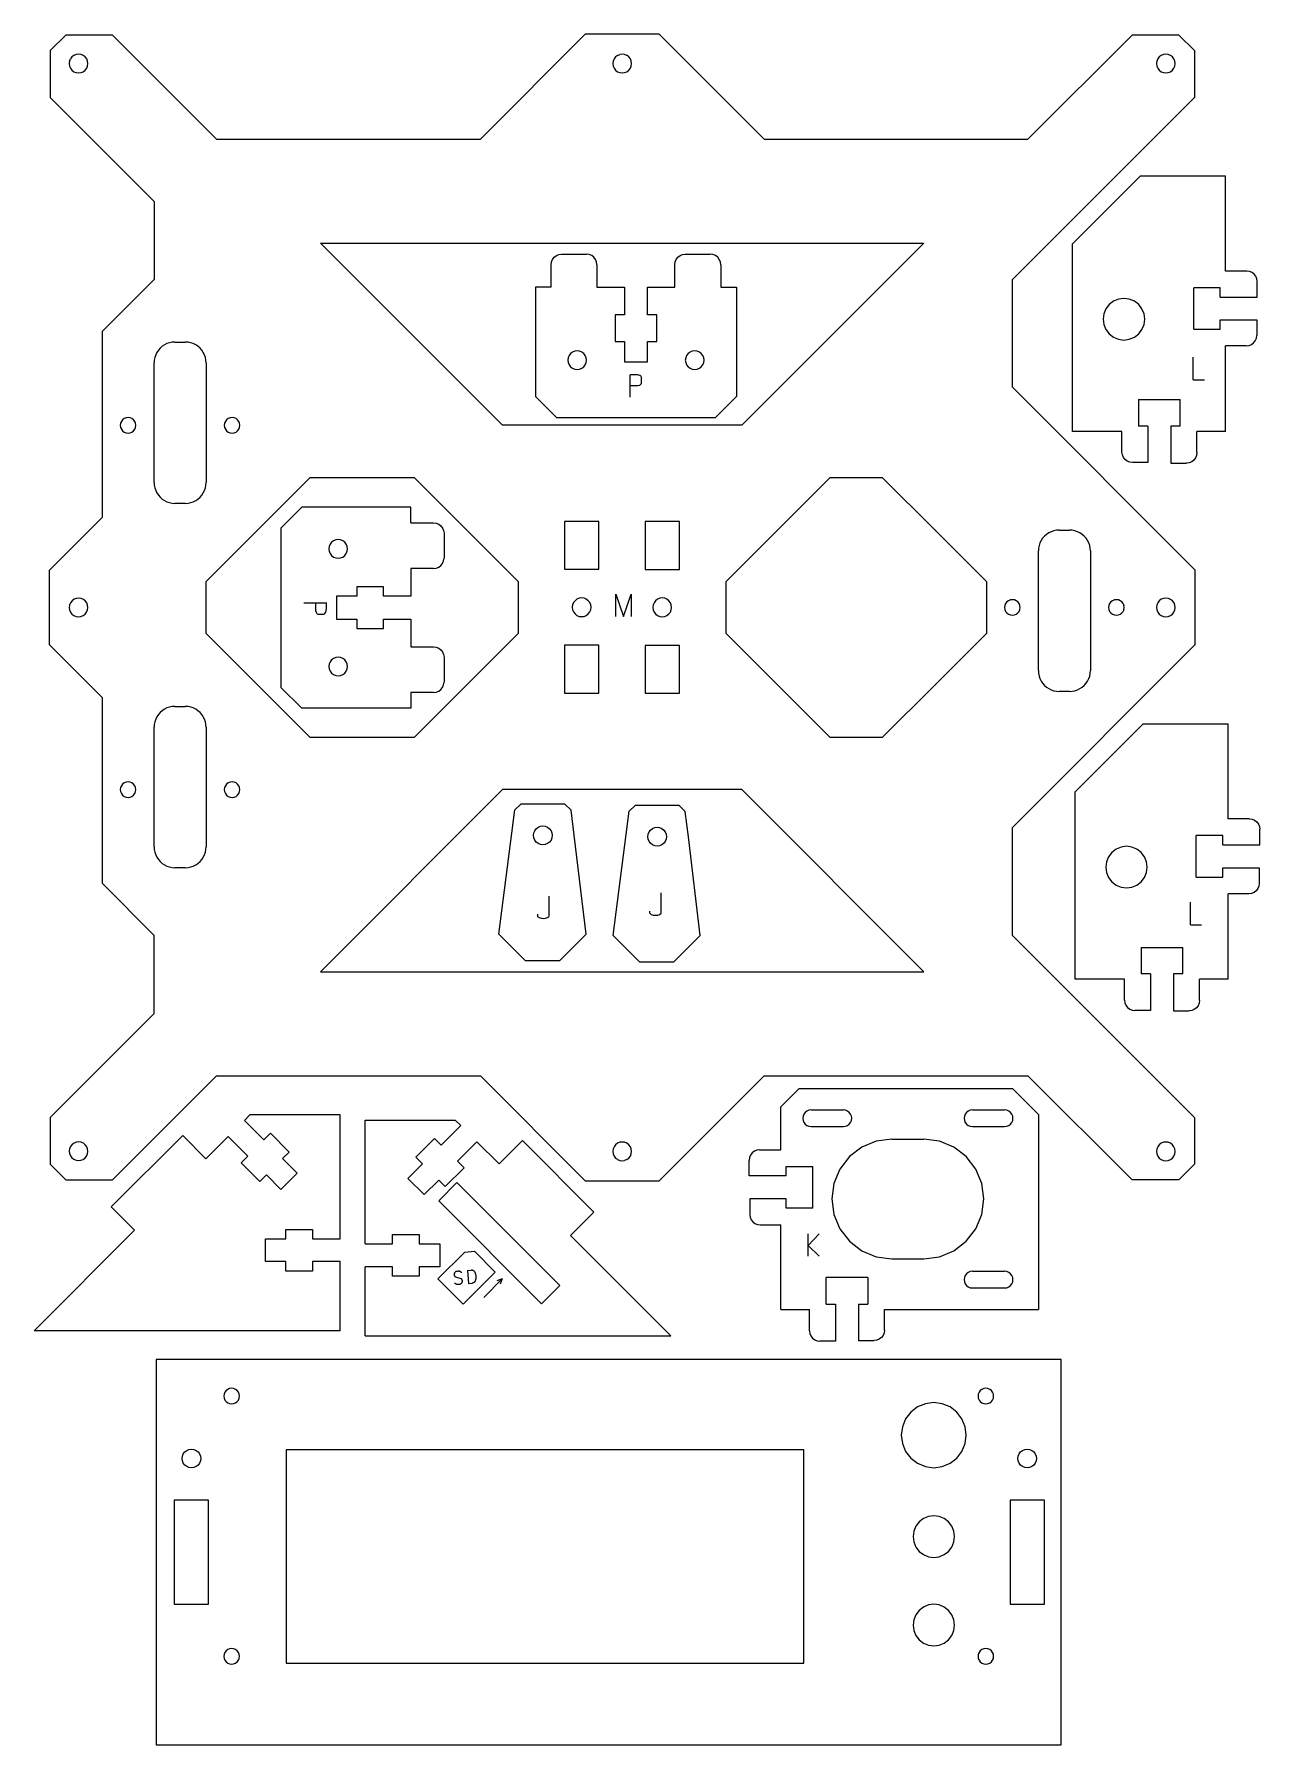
# Model space of a CAD drawing. Header units: inches. Extents: x -83 to 196, y -242 to 148.
import ezdxf

# ---------------------------------------------------------------- set-up
doc = ezdxf.new("R2010")
doc.units = ezdxf.units.IN
doc.header["$MEASUREMENT"] = 0

msp = doc.modelspace()

# ---------------------------------------------------------------- linework, layer by layer
for p, q in [((-75.8, 147.51), (-79.36, 143.96)), ((-65.14, 147.51), (-75.8, 147.51)), ((-65.14, 147.51), (-41.44, 123.81)), ((18.66, 123.81), (42.53, 147.69)), ((59.41, 147.69), (42.53, 147.69)), ((83.28, 123.81), (59.41, 147.69)), ((167.08, 147.51), (143.38, 123.81)), ((177.74, 147.51), (167.08, 147.51)), ((181.3, 143.96), (177.74, 147.51)), ((-79.36, 143.96), (-79.36, 133.29)), ((-74.91, 141.56), (-74.98, 141.01)), ((-74.98, 141.01), (-74.91, 140.45)), ((-74.91, 141.56), (-74.7, 142.07)), ((-74.91, 140.45), (-74.7, 139.94)), ((-74.36, 142.51), (-74.7, 142.07)), ((-73.92, 142.85), (-74.36, 142.51)), ((-73.4, 143.07), (-73.92, 142.85)), ((-73.35, 143.07), (-73.4, 143.07)), ((-72.85, 143.14), (-73.35, 143.07)), ((-72.3, 143.07), (-72.85, 143.14)), ((-71.79, 142.85), (-72.3, 143.07)), ((-71.34, 142.51), (-71.79, 142.85)), ((-71, 142.07), (-71.34, 142.51)), ((-70.79, 141.56), (-71, 142.07)), ((-71, 139.94), (-70.79, 140.45)), ((-70.72, 141.01), (-70.79, 141.56)), ((-70.79, 140.45), (-70.72, 141.01)), ((48.91, 141.56), (48.84, 141.01)), ((48.84, 141.01), (48.91, 140.45)), ((49.12, 142.07), (48.91, 141.56)), ((48.91, 140.45), (49.12, 139.94)), ((49.46, 142.51), (49.12, 142.07)), ((49.9, 142.85), (49.46, 142.51)), ((49.9, 142.85), (50.42, 143.07)), ((50.97, 143.14), (50.42, 143.07)), ((51.52, 143.07), (50.97, 143.14)), ((52.04, 142.85), (51.52, 143.07)), ((52.08, 142.82), (52.04, 142.85)), ((52.48, 142.51), (52.08, 142.82)), ((52.82, 142.07), (52.48, 142.51)), ((53.03, 141.56), (52.82, 142.07)), ((52.82, 139.94), (53.03, 140.45)), ((53.1, 141.01), (53.03, 141.56)), ((53.03, 140.45), (53.1, 141.01)), ((172.73, 141.56), (172.66, 141.01)), ((172.66, 141.01), (172.73, 140.45)), ((172.95, 142.07), (172.73, 141.56)), ((172.73, 140.45), (172.95, 139.94)), ((173.29, 142.51), (172.95, 142.07)), ((173.73, 142.85), (173.29, 142.51)), ((174.24, 143.07), (173.73, 142.85)), ((174.79, 143.14), (174.24, 143.07)), ((175.35, 143.07), (174.79, 143.14)), ((175.86, 142.85), (175.35, 143.07)), ((176.3, 142.51), (175.86, 142.85)), ((176.64, 142.07), (176.3, 142.51)), ((176.85, 141.56), (176.64, 142.07)), ((176.64, 139.94), (176.85, 140.45)), ((176.93, 141.01), (176.85, 141.56)), ((176.85, 140.45), (176.93, 141.01)), ((181.3, 143.96), (181.3, 133.29)), ((-74.7, 139.94), (-74.36, 139.5)), ((-74.36, 139.5), (-73.92, 139.16)), ((-73.92, 139.16), (-73.4, 138.95)), ((-73.4, 138.95), (-72.85, 138.87)), ((-72.85, 138.87), (-72.3, 138.95)), ((-72.3, 138.95), (-71.79, 139.16)), ((-71.79, 139.16), (-71.34, 139.5)), ((-71.34, 139.5), (-71, 139.94)), ((49.12, 139.94), (49.46, 139.5)), ((49.46, 139.5), (49.9, 139.16)), ((49.9, 139.16), (50.42, 138.95)), ((50.42, 138.95), (50.97, 138.87)), ((50.97, 138.87), (51.52, 138.95)), ((51.52, 138.95), (52.04, 139.16)), ((52.04, 139.16), (52.48, 139.5)), ((52.48, 139.5), (52.82, 139.94)), ((172.95, 139.94), (173.29, 139.5)), ((173.29, 139.5), (173.73, 139.16)), ((173.73, 139.16), (174.24, 138.95)), ((174.24, 138.95), (174.79, 138.87)), ((174.79, 138.87), (175.35, 138.95)), ((175.35, 138.95), (175.86, 139.16)), ((175.86, 139.16), (176.3, 139.5)), ((176.3, 139.5), (176.64, 139.94)), ((-79.36, 133.29), (-55.66, 109.6)), ((181.3, 133.29), (139.83, 91.83)), ((-41.44, 123.81), (18.66, 123.81)), ((83.28, 123.81), (143.38, 123.81)), ((168.95, 115.34), (153.54, 99.94)), ((188.38, 115.34), (168.95, 115.34)), ((188.38, 93.78), (188.38, 115.34)), ((-55.66, 109.6), (-55.66, 91.83)), ((-17.75, 100.12), (119.69, 100.12)), ((-17.75, 100.12), (23.72, 58.65)), ((35.96, 97.28), (36.53, 97.51)), ((36.53, 97.51), (37.15, 97.59)), ((37.15, 97.59), (42.83, 97.59)), ((43.45, 97.51), (42.83, 97.59)), ((44.02, 97.28), (43.45, 97.51)), ((64.16, 97.28), (64.73, 97.51)), ((64.73, 97.51), (65.34, 97.59)), ((65.34, 97.59), (71.03, 97.59)), ((71.64, 97.51), (71.03, 97.59)), ((72.22, 97.28), (71.64, 97.51)), ((119.69, 100.12), (78.22, 58.65)), ((153.54, 57.28), (153.54, 99.94)), ((34.78, 95.22), (34.86, 95.84)), ((34.78, 90.07), (34.78, 95.22)), ((34.86, 95.84), (35.09, 96.41)), ((35.09, 96.41), (35.47, 96.9)), ((35.47, 96.9), (35.96, 97.28)), ((44.51, 96.9), (44.02, 97.28)), ((44.89, 96.41), (44.51, 96.9)), ((45.12, 95.84), (44.89, 96.41)), ((45.2, 95.22), (45.12, 95.84)), ((45.2, 95.22), (45.2, 90.07)), ((62.97, 95.22), (63.06, 95.84)), ((62.97, 90.07), (62.97, 95.22)), ((63.06, 95.84), (63.29, 96.41)), ((63.29, 96.41), (63.67, 96.9)), ((63.67, 96.9), (64.16, 97.28)), ((72.71, 96.9), (72.22, 97.28)), ((73.08, 96.41), (72.71, 96.9)), ((73.32, 95.84), (73.08, 96.41)), ((73.4, 95.22), (73.32, 95.84)), ((73.4, 95.22), (73.4, 90.07)), ((193.23, 93.78), (188.38, 93.78)), ((193.85, 93.7), (193.23, 93.78)), ((194.42, 93.46), (193.85, 93.7)), ((-55.66, 91.83), (-67.51, 79.98)), ((34.78, 90.07), (31.22, 90.07)), ((31.22, 90.07), (31.22, 65.19)), ((45.2, 90.07), (51.48, 90.07)), ((51.48, 90.07), (51.48, 83.79)), ((56.7, 90.07), (62.97, 90.07)), ((56.7, 83.79), (56.7, 90.07)), ((73.4, 90.07), (76.96, 90.07)), ((76.96, 90.07), (76.96, 65.19)), ((139.83, 67.3), (139.83, 91.83)), ((187.19, 89.98), (181.15, 89.98)), ((181.15, 80.51), (181.15, 89.98)), ((187.19, 87.85), (187.19, 89.98)), ((194.91, 93.08), (194.42, 93.46)), ((195.29, 92.59), (194.91, 93.08)), ((195.52, 92.02), (195.29, 92.59)), ((195.6, 91.41), (195.52, 92.02)), ((195.6, 87.85), (195.6, 91.41)), ((161.89, 86.16), (161.14, 85.17)), ((162.88, 86.91), (161.89, 86.16)), ((164.02, 87.38), (162.88, 86.91)), ((165.25, 87.54), (164.02, 87.38)), ((166.47, 87.38), (165.25, 87.54)), ((167.62, 86.91), (166.47, 87.38)), ((168.6, 86.16), (167.62, 86.91)), ((169.35, 85.17), (168.6, 86.16)), ((187.19, 87.85), (195.6, 87.85)), ((49.35, 83.79), (49.35, 77.75)), ((51.48, 83.79), (49.35, 83.79)), ((58.83, 83.79), (56.7, 83.79)), ((58.83, 77.75), (58.83, 83.79)), ((160.67, 84.03), (160.51, 82.8)), ((160.51, 82.8), (160.67, 81.58)), ((161.14, 85.17), (160.67, 84.03)), ((169.82, 84.03), (169.35, 85.17)), ((169.98, 82.8), (169.82, 84.03)), ((169.82, 81.58), (169.98, 82.8)), ((187.19, 80.51), (187.19, 82.64)), ((187.19, 82.64), (195.48, 82.64)), ((195.48, 82.64), (195.48, 79.08)), ((-67.51, 79.98), (-67.51, 37.65)), ((160.67, 81.58), (161.14, 80.44)), ((161.14, 80.44), (161.89, 79.45)), ((161.89, 79.45), (162.88, 78.7)), ((162.88, 78.7), (164.02, 78.23)), ((164.02, 78.23), (165.25, 78.07)), ((165.25, 78.07), (166.47, 78.23)), ((166.47, 78.23), (167.62, 78.7)), ((167.62, 78.7), (168.6, 79.45)), ((168.6, 79.45), (169.35, 80.44)), ((169.35, 80.44), (169.82, 81.58)), ((181.15, 80.51), (187.19, 80.51)), ((194.79, 77.41), (195.17, 77.9)), ((195.17, 77.9), (195.4, 78.47)), ((195.4, 78.47), (195.48, 79.08)), ((-55.5, 74.1), (-55.62, 73.5)), ((-55.3, 74.69), (-55.5, 74.1)), ((-55.02, 75.25), (-55.3, 74.69)), ((-54.68, 75.76), (-55.02, 75.25)), ((-54.27, 76.23), (-54.68, 75.76)), ((-53.81, 76.64), (-54.27, 76.23)), ((-53.29, 76.98), (-53.81, 76.64)), ((-52.73, 77.26), (-53.29, 76.98)), ((-52.15, 77.46), (-52.73, 77.26)), ((-51.54, 77.58), (-52.15, 77.46)), ((-50.92, 77.62), (-51.54, 77.58)), ((-50.92, 77.62), (-48.55, 77.62)), ((-47.93, 77.58), (-48.55, 77.62)), ((-47.32, 77.46), (-47.93, 77.58)), ((-46.74, 77.26), (-47.32, 77.46)), ((-46.18, 76.98), (-46.74, 77.26)), ((-45.67, 76.64), (-46.18, 76.98)), ((-45.2, 76.23), (-45.67, 76.64)), ((-44.79, 75.76), (-45.2, 76.23)), ((-44.45, 75.25), (-44.79, 75.76)), ((-44.17, 74.69), (-44.45, 75.25)), ((-43.97, 74.1), (-44.17, 74.69)), ((-43.85, 73.5), (-43.97, 74.1)), ((38.64, 74.03), (38.57, 73.48)), ((38.85, 74.55), (38.64, 74.03)), ((39.19, 74.99), (38.85, 74.55)), ((39.63, 75.33), (39.19, 74.99)), ((40.15, 75.54), (39.63, 75.33)), ((40.7, 75.61), (40.15, 75.54)), ((41.25, 75.54), (40.7, 75.61)), ((41.77, 75.33), (41.25, 75.54)), ((42.21, 74.99), (41.77, 75.33)), ((42.55, 74.55), (42.21, 74.99)), ((42.76, 74.03), (42.55, 74.55)), ((42.83, 73.48), (42.76, 74.03)), ((49.35, 77.75), (51.48, 77.75)), ((51.48, 77.75), (51.48, 73.07)), ((56.7, 77.75), (58.83, 77.75)), ((56.7, 73.07), (56.7, 77.75)), ((65.42, 74.03), (65.34, 73.48)), ((65.63, 74.55), (65.42, 74.03)), ((65.97, 74.99), (65.63, 74.55)), ((66.41, 75.33), (65.97, 74.99)), ((66.92, 75.54), (66.41, 75.33)), ((67.48, 75.61), (66.92, 75.54)), ((68.03, 75.54), (67.48, 75.61)), ((68.54, 75.33), (68.03, 75.54)), ((68.98, 74.99), (68.54, 75.33)), ((69.32, 74.55), (68.98, 74.99)), ((69.54, 74.03), (69.32, 74.55)), ((69.61, 73.48), (69.54, 74.03)), ((181.04, 69.03), (181.04, 74.13)), ((188.38, 57.28), (188.38, 76.72)), ((193.12, 76.72), (188.38, 76.72)), ((193.12, 76.72), (193.73, 76.8)), ((193.73, 76.8), (194.3, 77.03)), ((194.3, 77.03), (194.79, 77.41)), ((-55.62, 73.5), (-55.66, 72.88)), ((-55.66, 45.63), (-55.66, 72.88)), ((-43.81, 72.88), (-43.85, 73.5)), ((-43.81, 72.88), (-43.81, 45.63)), ((38.57, 73.48), (38.64, 72.93)), ((38.64, 72.93), (38.85, 72.42)), ((38.85, 72.42), (39.19, 71.97)), ((39.19, 71.97), (39.63, 71.64)), ((39.63, 71.64), (40.15, 71.42)), ((40.15, 71.42), (40.7, 71.35)), ((40.7, 71.35), (41.25, 71.42)), ((41.25, 71.42), (41.77, 71.64)), ((41.77, 71.64), (42.21, 71.97)), ((42.21, 71.97), (42.55, 72.42)), ((42.55, 72.42), (42.76, 72.93)), ((42.76, 72.93), (42.83, 73.48)), ((51.48, 73.07), (56.7, 73.07)), ((54, 70.16), (52.79, 70.16)), ((52.79, 67.68), (52.79, 70.16)), ((54.51, 70.12), (54, 70.16)), ((54.94, 70), (54.51, 70.12)), ((65.34, 73.48), (65.42, 72.93)), ((65.42, 72.93), (65.63, 72.42)), ((65.63, 72.42), (65.97, 71.97)), ((65.97, 71.97), (66.41, 71.64)), ((66.41, 71.64), (66.92, 71.42)), ((66.92, 71.42), (67.48, 71.35)), ((67.48, 71.35), (68.03, 71.42)), ((68.03, 71.42), (68.54, 71.64)), ((68.54, 71.64), (68.98, 71.97)), ((68.98, 71.97), (69.32, 72.42)), ((69.32, 72.42), (69.54, 72.93)), ((69.54, 72.93), (69.61, 73.48)), ((52.79, 67.68), (54, 67.68)), ((52.79, 65.06), (52.79, 67.68)), ((54, 67.68), (54.51, 67.72)), ((54.51, 67.72), (54.94, 67.83)), ((55.23, 69.81), (54.94, 70)), ((54.94, 67.83), (55.23, 67.99)), ((55.31, 69.71), (55.23, 69.81)), ((55.23, 67.99), (55.31, 68.1)), ((55.33, 69.59), (55.31, 69.71)), ((55.31, 68.1), (55.33, 68.21)), ((55.33, 68.21), (55.33, 69.59)), ((181.5, 25.64), (139.83, 67.3)), ((181.04, 69.03), (183.57, 69.03)), ((35.96, 60.45), (31.22, 65.19)), ((72.22, 60.45), (76.96, 65.19)), ((168.59, 64.51), (168.59, 58.47)), ((168.59, 64.51), (178.07, 64.51)), ((178.07, 58.47), (178.07, 64.51)), ((-63.3, 59.11), (-63.36, 58.65)), ((-63.36, 58.65), (-63.3, 58.19)), ((-63.12, 59.54), (-63.3, 59.11)), ((-62.84, 59.91), (-63.12, 59.54)), ((-62.47, 60.19), (-62.84, 59.91)), ((-62.04, 60.37), (-62.47, 60.19)), ((-61.58, 60.43), (-62.04, 60.37)), ((-61.12, 60.37), (-61.58, 60.43)), ((-60.7, 60.19), (-61.12, 60.37)), ((-60.33, 59.91), (-60.7, 60.19)), ((-60.04, 59.54), (-60.33, 59.91)), ((-59.87, 59.11), (-60.04, 59.54)), ((-59.81, 58.65), (-59.87, 59.11)), ((-59.87, 58.19), (-59.81, 58.65)), ((-39.6, 59.11), (-39.67, 58.65)), ((-39.67, 58.65), (-39.6, 58.19)), ((-39.43, 59.54), (-39.6, 59.11)), ((-39.14, 59.91), (-39.43, 59.54)), ((-38.78, 60.19), (-39.14, 59.91)), ((-38.35, 60.37), (-38.78, 60.19)), ((-37.89, 60.43), (-38.35, 60.37)), ((-37.43, 60.37), (-37.89, 60.43)), ((-37, 60.19), (-37.43, 60.37)), ((-36.63, 59.91), (-37, 60.19)), ((-36.35, 59.54), (-36.63, 59.91)), ((-36.17, 59.11), (-36.35, 59.54)), ((-36.11, 58.65), (-36.17, 59.11)), ((-36.17, 58.19), (-36.11, 58.65)), ((78.22, 58.65), (23.72, 58.65)), ((35.96, 60.45), (72.22, 60.45)), ((170.72, 58.47), (168.59, 58.47)), ((170.72, 58.47), (170.72, 50.18)), ((175.94, 58.47), (175.94, 50.06)), ((178.07, 58.47), (175.94, 58.47)), ((-63.3, 58.19), (-63.12, 57.76)), ((-63.12, 57.76), (-62.84, 57.39)), ((-62.84, 57.39), (-62.47, 57.11)), ((-62.47, 57.11), (-62.04, 56.93)), ((-62.04, 56.93), (-61.58, 56.87)), ((-61.58, 56.87), (-61.12, 56.93)), ((-61.12, 56.93), (-60.7, 57.11)), ((-60.7, 57.11), (-60.33, 57.39)), ((-60.33, 57.39), (-60.04, 57.76)), ((-60.04, 57.76), (-59.87, 58.19)), ((-39.6, 58.19), (-39.43, 57.76)), ((-39.43, 57.76), (-39.14, 57.39)), ((-39.14, 57.39), (-38.78, 57.11)), ((-38.78, 57.11), (-38.35, 56.93)), ((-38.35, 56.93), (-37.89, 56.87)), ((-37.89, 56.87), (-37.43, 56.93)), ((-37.43, 56.93), (-37, 57.11)), ((-37, 57.11), (-36.63, 57.39)), ((-36.63, 57.39), (-36.35, 57.76)), ((-36.35, 57.76), (-36.17, 58.19)), ((164.8, 57.28), (153.54, 57.28)), ((164.8, 52.55), (164.8, 57.28)), ((188.38, 57.28), (181.86, 57.28)), ((181.86, 52.43), (181.86, 57.28)), ((164.88, 51.93), (164.8, 52.55)), ((165.12, 51.36), (164.88, 51.93)), ((165.49, 50.87), (165.12, 51.36)), ((165.98, 50.49), (165.49, 50.87)), ((181.17, 50.75), (180.67, 50.37)), ((181.54, 51.24), (181.17, 50.75)), ((181.78, 51.81), (181.54, 51.24)), ((181.86, 52.43), (181.78, 51.81)), ((-43.81, 23.11), (-20.12, 46.8)), ((-20.12, 46.8), (3.58, 46.8)), ((3.58, 46.8), (27.28, 23.11)), ((3.58, 46.8), (3.66, 46.8)), ((74.67, 23.11), (98.36, 46.8)), ((98.36, 46.8), (110.21, 46.8)), ((110.21, 46.8), (122.14, 34.87)), ((166.56, 50.26), (165.98, 50.49)), ((167.17, 50.18), (166.56, 50.26)), ((170.72, 50.18), (167.17, 50.18)), ((175.94, 50.06), (179.49, 50.06)), ((180.1, 50.14), (179.49, 50.06)), ((180.67, 50.37), (180.1, 50.14)), ((-55.66, 45.63), (-55.62, 45.01)), ((-55.62, 45.01), (-55.5, 44.4)), ((-55.5, 44.4), (-55.3, 43.81)), ((-55.3, 43.81), (-55.02, 43.26)), ((-55.02, 43.26), (-54.68, 42.74)), ((-44.79, 42.74), (-44.45, 43.26)), ((-44.45, 43.26), (-44.17, 43.81)), ((-44.17, 43.81), (-43.97, 44.4)), ((-43.97, 44.4), (-43.85, 45.01)), ((-43.85, 45.01), (-43.81, 45.63)), ((-54.68, 42.74), (-54.27, 42.28)), ((-54.27, 42.28), (-53.81, 41.87)), ((-53.81, 41.87), (-53.29, 41.52)), ((-53.29, 41.52), (-52.73, 41.25)), ((-52.73, 41.25), (-52.15, 41.05)), ((-52.15, 41.05), (-51.54, 40.93)), ((-51.54, 40.93), (-50.92, 40.89)), ((-48.55, 40.89), (-50.92, 40.89)), ((-48.55, 40.89), (-47.93, 40.93)), ((-47.93, 40.93), (-47.32, 41.05)), ((-47.32, 41.05), (-46.74, 41.25)), ((-46.74, 41.25), (-46.18, 41.52)), ((-46.18, 41.52), (-45.67, 41.87)), ((-45.67, 41.87), (-45.2, 42.28)), ((-45.2, 42.28), (-44.79, 42.74)), ((-26.77, 35.26), (-22.03, 40)), ((2.85, 40), (-22.03, 40)), ((2.85, 36.44), (2.85, 40)), ((-79.55, 25.6), (-67.51, 37.65)), ((-26.77, 35.26), (-26.77, -1)), ((2.85, 36.44), (8.01, 36.44)), ((8.01, 36.44), (8.62, 36.36)), ((8.62, 36.36), (9.19, 36.13)), ((9.19, 36.13), (9.68, 35.75)), ((9.68, 35.75), (10.06, 35.26)), ((10.06, 35.26), (10.29, 34.69)), ((37.82, 36.77), (37.82, 25.87)), ((45.64, 36.77), (37.82, 36.77)), ((45.64, 25.87), (45.64, 36.77)), ((56.18, 36.76), (56.18, 25.86)), ((64, 36.76), (56.18, 36.76)), ((64, 25.86), (64, 36.76)), ((-15.58, 31.59), (-15.79, 31.07)), ((-15.24, 32.03), (-15.58, 31.59)), ((-14.8, 32.37), (-15.24, 32.03)), ((-14.29, 32.58), (-14.8, 32.37)), ((-13.73, 32.65), (-14.29, 32.58)), ((-13.18, 32.58), (-13.73, 32.65)), ((-12.67, 32.37), (-13.18, 32.58)), ((-12.23, 32.03), (-12.67, 32.37)), ((-11.89, 31.59), (-12.23, 32.03)), ((-11.67, 31.07), (-11.89, 31.59)), ((10.29, 34.69), (10.38, 34.07)), ((10.38, 34.07), (10.38, 28.39)), ((122.14, 34.96), (122.14, 34.87)), ((122.14, 34.87), (133.91, 23.11)), ((145.92, 31.28), (145.79, 30.67)), ((146.11, 31.87), (145.92, 31.28)), ((146.39, 32.42), (146.11, 31.87)), ((146.73, 32.94), (146.39, 32.42)), ((147.14, 33.41), (146.73, 32.94)), ((147.61, 33.81), (147.14, 33.41)), ((148.12, 34.16), (147.61, 33.81)), ((148.68, 34.43), (148.12, 34.16)), ((149.27, 34.63), (148.68, 34.43)), ((149.87, 34.75), (149.27, 34.63)), ((150.49, 34.79), (149.87, 34.75)), ((150.49, 34.79), (152.86, 34.79)), ((153.48, 34.75), (152.86, 34.79)), ((154.09, 34.63), (153.48, 34.75)), ((154.68, 34.43), (154.09, 34.63)), ((155.23, 34.16), (154.68, 34.43)), ((155.75, 33.81), (155.23, 34.16)), ((156.21, 33.41), (155.75, 33.81)), ((156.62, 32.94), (156.21, 33.41)), ((156.97, 32.42), (156.62, 32.94)), ((157.24, 31.87), (156.97, 32.42)), ((157.44, 31.28), (157.24, 31.87)), ((157.56, 30.67), (157.44, 31.28)), ((-15.79, 31.07), (-15.87, 30.52)), ((-15.87, 30.52), (-15.79, 29.97)), ((-15.79, 29.97), (-15.58, 29.45)), ((-15.58, 29.45), (-15.24, 29.01)), ((-15.24, 29.01), (-14.8, 28.67)), ((-14.8, 28.67), (-14.29, 28.46)), ((-14.29, 28.46), (-13.73, 28.39)), ((-13.73, 28.39), (-13.18, 28.46)), ((-13.18, 28.46), (-12.67, 28.67)), ((-12.67, 28.67), (-12.23, 29.01)), ((-12.23, 29.01), (-11.89, 29.45)), ((-11.89, 29.45), (-11.67, 29.97)), ((-11.6, 30.52), (-11.67, 31.07)), ((-11.67, 29.97), (-11.6, 30.52)), ((10.06, 27.2), (10.29, 27.77)), ((10.29, 27.77), (10.38, 28.39)), ((145.79, 30.67), (145.75, 30.05)), ((145.75, 2.8), (145.75, 30.05)), ((157.6, 30.05), (157.56, 30.67)), ((157.6, 30.05), (157.6, 2.8)), ((-79.55, 25.6), (-79.55, 8.73)), ((2.85, 26.02), (2.85, 19.74)), ((8.01, 26.02), (2.85, 26.02)), ((8.01, 26.02), (8.62, 26.1)), ((8.62, 26.1), (9.19, 26.34)), ((9.19, 26.34), (9.68, 26.71)), ((9.68, 26.71), (10.06, 27.2)), ((37.82, 25.87), (45.64, 25.87)), ((56.18, 25.86), (64, 25.86)), ((181.5, 8.76), (181.5, 25.64)), ((-43.81, 11.26), (-43.81, 23.11)), ((-9.47, 19.74), (-14.15, 19.74)), ((-14.15, 19.74), (-14.15, 14.53)), ((-9.47, 21.87), (-9.47, 19.74)), ((-3.43, 21.87), (-9.47, 21.87)), ((-3.43, 19.74), (-3.43, 21.87)), ((2.85, 19.74), (-3.43, 19.74)), ((27.28, 23.11), (27.28, 11.26)), ((49.52, 15.11), (49.52, 20.21)), ((49.52, 20.21), (51.29, 15.11)), ((51.29, 15.11), (53.04, 20.21)), ((53.04, 20.21), (53.04, 15.11)), ((74.67, 11.26), (74.67, 23.11)), ((133.91, 23.11), (133.91, 11.26)), ((-74.91, 17.76), (-74.98, 17.21)), ((-74.98, 17.21), (-74.92, 16.66)), ((-74.92, 16.66), (-74.71, 16.14)), ((-74.69, 18.27), (-74.91, 17.76)), ((-74.71, 16.14), (-74.38, 15.69)), ((-74.34, 18.71), (-74.69, 18.27)), ((-74.38, 15.69), (-73.94, 15.35)), ((-73.9, 19.04), (-74.34, 18.71)), ((-73.38, 19.25), (-73.9, 19.04)), ((-72.83, 19.32), (-73.38, 19.25)), ((-72.28, 19.24), (-72.83, 19.32)), ((-71.76, 19.02), (-72.28, 19.24)), ((-71.81, 15.33), (-71.36, 15.66)), ((-71.33, 18.68), (-71.76, 19.02)), ((-71.36, 15.66), (-71.02, 16.1)), ((-70.99, 18.23), (-71.33, 18.68)), ((-71.02, 16.1), (-70.8, 16.61)), ((-70.79, 17.71), (-70.99, 18.23)), ((-70.8, 16.61), (-70.72, 17.16)), ((-70.72, 17.16), (-70.79, 17.71)), ((-21.52, 18.22), (-18.89, 18.22)), ((-18.89, 18.22), (-18.89, 17.02)), ((-18.89, 18.22), (-16.42, 18.22)), ((-18.89, 17.02), (-18.86, 16.51)), ((-18.86, 16.51), (-18.75, 16.08)), ((-18.75, 16.08), (-18.58, 15.78)), ((-18.58, 15.78), (-18.48, 15.71)), ((-18.48, 15.71), (-18.37, 15.69)), ((-18.37, 15.69), (-16.98, 15.69)), ((-16.98, 15.69), (-16.87, 15.71)), ((-16.87, 15.71), (-16.77, 15.78)), ((-16.77, 15.78), (-16.58, 16.08)), ((-16.58, 16.08), (-16.46, 16.51)), ((-16.46, 16.51), (-16.42, 17.02)), ((-16.42, 17.02), (-16.42, 18.22)), ((39.67, 17.78), (39.59, 17.22)), ((39.59, 17.22), (39.67, 16.67)), ((39.88, 18.29), (39.67, 17.78)), ((39.67, 16.67), (39.88, 16.16)), ((40.22, 18.73), (39.88, 18.29)), ((39.88, 16.16), (40.22, 15.72)), ((40.66, 19.07), (40.22, 18.73)), ((40.22, 15.72), (40.66, 15.38)), ((41.17, 19.28), (40.66, 19.07)), ((41.72, 19.36), (41.17, 19.28)), ((42.28, 19.28), (41.72, 19.36)), ((42.79, 19.07), (42.28, 19.28)), ((43.23, 18.73), (42.79, 19.07)), ((42.79, 15.38), (43.23, 15.72)), ((43.57, 18.29), (43.23, 18.73)), ((43.23, 15.72), (43.57, 16.16)), ((43.79, 17.78), (43.57, 18.29)), ((43.57, 16.16), (43.79, 16.67)), ((43.86, 17.22), (43.79, 17.78)), ((43.79, 16.67), (43.86, 17.22)), ((58.03, 17.76), (57.95, 17.21)), ((57.95, 17.21), (58.03, 16.65)), ((58.24, 18.27), (58.03, 17.76)), ((58.03, 16.65), (58.24, 16.14)), ((58.58, 18.71), (58.24, 18.27)), ((58.24, 16.14), (58.58, 15.7)), ((59.02, 19.05), (58.58, 18.71)), ((58.58, 15.7), (59.02, 15.36)), ((59.53, 19.27), (59.02, 19.05)), ((60.09, 19.34), (59.53, 19.27)), ((60.64, 19.27), (60.09, 19.34)), ((61.15, 19.05), (60.64, 19.27)), ((61.59, 18.71), (61.15, 19.05)), ((61.15, 15.36), (61.59, 15.7)), ((61.93, 18.27), (61.59, 18.71)), ((61.59, 15.7), (61.93, 16.14)), ((62.15, 17.76), (61.93, 18.27)), ((61.93, 16.14), (62.15, 16.65)), ((62.22, 17.21), (62.15, 17.76)), ((62.15, 16.65), (62.22, 17.21)), ((138.11, 17.64), (138.05, 17.18)), ((138.05, 17.18), (138.11, 16.72)), ((138.29, 18.07), (138.11, 17.64)), ((138.11, 16.72), (138.29, 16.3)), ((138.57, 18.44), (138.29, 18.07)), ((138.29, 16.3), (138.57, 15.93)), ((138.94, 18.72), (138.57, 18.44)), ((138.57, 15.93), (138.94, 15.65)), ((139.37, 18.9), (138.94, 18.72)), ((138.94, 15.65), (139.37, 15.47)), ((139.83, 18.96), (139.37, 18.9)), ((140.29, 18.9), (139.83, 18.96)), ((140.72, 18.72), (140.29, 18.9)), ((140.29, 15.47), (140.72, 15.65)), ((141.09, 18.44), (140.72, 18.72)), ((140.72, 15.65), (141.09, 15.93)), ((141.37, 18.07), (141.09, 18.44)), ((141.09, 15.93), (141.37, 16.3)), ((141.55, 17.64), (141.37, 18.07)), ((141.37, 16.3), (141.55, 16.72)), ((141.61, 17.18), (141.55, 17.64)), ((141.55, 16.72), (141.61, 17.18)), ((161.81, 17.64), (161.75, 17.18)), ((161.75, 17.18), (161.81, 16.72)), ((161.99, 18.07), (161.81, 17.64)), ((161.81, 16.72), (161.99, 16.3)), ((162.27, 18.44), (161.99, 18.07)), ((161.99, 16.3), (162.27, 15.93)), ((162.64, 18.72), (162.27, 18.44)), ((162.27, 15.93), (162.64, 15.65)), ((163.07, 18.9), (162.64, 18.72)), ((162.64, 15.65), (163.07, 15.47)), ((163.53, 18.96), (163.07, 18.9)), ((163.99, 18.9), (163.53, 18.96)), ((164.41, 18.72), (163.99, 18.9)), ((163.99, 15.47), (164.41, 15.65)), ((164.78, 18.44), (164.41, 18.72)), ((164.41, 15.65), (164.78, 15.93)), ((165.06, 18.07), (164.78, 18.44)), ((164.78, 15.93), (165.06, 16.3)), ((165.06, 18.07), (165.24, 17.64)), ((165.24, 16.72), (165.06, 16.3)), ((165.3, 17.18), (165.24, 17.64)), ((165.24, 16.72), (165.3, 17.18)), ((172.74, 17.76), (172.66, 17.21)), ((172.66, 17.21), (172.73, 16.66)), ((172.73, 16.66), (172.93, 16.14)), ((172.96, 18.27), (172.74, 17.76)), ((172.93, 16.14), (173.27, 15.69)), ((173.3, 18.71), (172.96, 18.27)), ((173.27, 15.69), (173.71, 15.35)), ((173.75, 19.04), (173.3, 18.71)), ((174.26, 19.25), (173.75, 19.04)), ((174.82, 19.32), (174.26, 19.25)), ((175.37, 19.24), (174.82, 19.32)), ((175.88, 19.02), (175.37, 19.24)), ((175.84, 15.33), (176.28, 15.66)), ((176.32, 18.68), (175.88, 19.02)), ((176.28, 15.66), (176.63, 16.1)), ((176.65, 18.23), (176.32, 18.68)), ((176.63, 16.1), (176.85, 16.61)), ((176.86, 17.71), (176.65, 18.23)), ((176.85, 16.61), (176.93, 17.16)), ((176.93, 17.16), (176.86, 17.71)), ((-73.94, 15.35), (-73.43, 15.13)), ((-73.43, 15.13), (-72.88, 15.05)), ((-72.88, 15.05), (-72.32, 15.12)), ((-72.32, 15.12), (-71.81, 15.33)), ((-14.15, 14.53), (-9.47, 14.53)), ((-9.47, 14.53), (-9.47, 12.39)), ((-9.47, 12.39), (-3.43, 12.39)), ((-3.43, 12.39), (-3.43, 14.53)), ((-3.43, 14.53), (2.85, 14.53)), ((2.85, 14.53), (2.85, 8.25)), ((40.66, 15.38), (41.17, 15.16)), ((41.17, 15.16), (41.73, 15.09)), ((41.73, 15.09), (42.28, 15.16)), ((42.28, 15.16), (42.79, 15.38)), ((59.02, 15.36), (59.53, 15.15)), ((59.53, 15.15), (60.09, 15.07)), ((60.09, 15.07), (60.64, 15.15)), ((60.64, 15.15), (61.15, 15.36)), ((139.37, 15.47), (139.83, 15.41)), ((139.83, 15.41), (140.29, 15.47)), ((163.07, 15.47), (163.53, 15.41)), ((163.53, 15.41), (163.99, 15.47)), ((173.71, 15.35), (174.22, 15.13)), ((174.22, 15.13), (174.77, 15.05)), ((174.77, 15.05), (175.32, 15.12)), ((175.32, 15.12), (175.84, 15.33)), ((-79.55, 8.73), (-67.51, -3.32)), ((-20.12, -12.44), (-43.81, 11.26)), ((2.85, 8.25), (8.01, 8.25)), ((27.28, 11.26), (3.58, -12.44)), ((8.01, 8.25), (8.62, 8.17)), ((8.62, 8.17), (9.19, 7.93)), ((9.19, 7.93), (9.68, 7.55)), ((37.82, 8.58), (37.82, -2.32)), ((45.64, 8.58), (37.82, 8.58)), ((45.64, -2.32), (45.64, 8.58)), ((64, 8.56), (56.18, 8.56)), ((56.18, 8.56), (56.18, -2.34)), ((64, -2.34), (64, 8.56)), ((98.36, -12.44), (74.67, 11.26)), ((133.91, 11.26), (122.14, -0.5)), ((181.5, 8.76), (139.83, -32.9)), ((-15.79, 4.3), (-15.87, 3.74)), ((-15.58, 4.81), (-15.79, 4.3)), ((-15.24, 5.25), (-15.58, 4.81)), ((-14.8, 5.59), (-15.24, 5.25)), ((-14.29, 5.8), (-14.8, 5.59)), ((-13.73, 5.88), (-14.29, 5.8)), ((-13.18, 5.8), (-13.73, 5.88)), ((-12.67, 5.59), (-13.18, 5.8)), ((-12.23, 5.25), (-12.67, 5.59)), ((-11.89, 4.81), (-12.23, 5.25)), ((-11.67, 4.3), (-11.89, 4.81)), ((-11.6, 3.74), (-11.67, 4.3)), ((9.68, 7.55), (10.06, 7.06)), ((10.06, 7.06), (10.29, 6.49)), ((10.29, 6.49), (10.38, 5.88)), ((10.38, 5.88), (10.38, 0.19)), ((-15.87, 3.74), (-15.79, 3.19)), ((-15.79, 3.19), (-15.58, 2.68)), ((-15.58, 2.68), (-15.24, 2.24)), ((-15.24, 2.24), (-14.8, 1.9)), ((-14.8, 1.9), (-14.29, 1.68)), ((-14.29, 1.68), (-13.73, 1.61)), ((-13.73, 1.61), (-13.18, 1.68)), ((-13.18, 1.68), (-12.67, 1.9)), ((-12.67, 1.9), (-12.23, 2.24)), ((-12.23, 2.24), (-11.89, 2.68)), ((-11.89, 2.68), (-11.67, 3.19)), ((-11.67, 3.19), (-11.6, 3.74)), ((10.29, -0.42), (10.38, 0.19)), ((145.75, 2.8), (145.79, 2.19)), ((145.79, 2.19), (145.92, 1.58)), ((145.92, 1.58), (146.11, 0.99)), ((146.11, 0.99), (146.39, 0.43)), ((146.39, 0.43), (146.73, -0.08)), ((156.62, -0.08), (156.97, 0.43)), ((156.97, 0.43), (157.24, 0.99)), ((157.24, 0.99), (157.44, 1.58)), ((157.44, 1.58), (157.56, 2.19)), ((157.56, 2.19), (157.6, 2.8)), ((-67.51, -3.32), (-67.51, -45.61)), ((-26.77, -1), (-22.03, -5.73)), ((2.85, -2.18), (2.85, -5.73)), ((8.01, -2.18), (2.85, -2.18)), ((8.01, -2.18), (8.62, -2.1)), ((8.62, -2.1), (9.19, -1.86)), ((9.19, -1.86), (9.68, -1.49)), ((9.68, -1.49), (10.06, -1)), ((10.06, -1), (10.29, -0.42)), ((37.82, -2.32), (45.64, -2.32)), ((56.18, -2.34), (64, -2.34)), ((122.14, -0.5), (110.21, -12.44)), ((122.14, -0.5), (122.14, -0.59)), ((146.73, -0.08), (147.14, -0.55)), ((147.14, -0.55), (147.61, -0.96)), ((147.61, -0.96), (148.12, -1.3)), ((148.12, -1.3), (148.68, -1.57)), ((148.68, -1.57), (149.27, -1.77)), ((149.27, -1.77), (149.87, -1.89)), ((149.87, -1.89), (150.49, -1.93)), ((152.86, -1.93), (150.49, -1.93)), ((152.86, -1.93), (153.48, -1.89)), ((153.48, -1.89), (154.09, -1.77)), ((154.09, -1.77), (154.68, -1.57)), ((154.68, -1.57), (155.23, -1.3)), ((155.23, -1.3), (155.75, -0.96)), ((155.75, -0.96), (156.21, -0.55)), ((156.21, -0.55), (156.62, -0.08)), ((-55.02, -7.7), (-55.3, -8.25)), ((-54.68, -7.18), (-55.02, -7.7)), ((-54.27, -6.71), (-54.68, -7.18)), ((-53.81, -6.31), (-54.27, -6.71)), ((-53.29, -5.96), (-53.81, -6.31)), ((-52.73, -5.69), (-53.29, -5.96)), ((-52.15, -5.49), (-52.73, -5.69)), ((-51.54, -5.37), (-52.15, -5.49)), ((-50.92, -5.33), (-51.54, -5.37)), ((-50.92, -5.33), (-48.55, -5.33)), ((-47.93, -5.37), (-48.55, -5.33)), ((-47.32, -5.49), (-47.93, -5.37)), ((-46.74, -5.69), (-47.32, -5.49)), ((-46.18, -5.96), (-46.74, -5.69)), ((-45.67, -6.31), (-46.18, -5.96)), ((-45.2, -6.71), (-45.67, -6.31)), ((-44.79, -7.18), (-45.2, -6.71)), ((-44.45, -7.7), (-44.79, -7.18)), ((-44.17, -8.25), (-44.45, -7.7)), ((2.85, -5.73), (-22.03, -5.73)), ((-55.62, -9.45), (-55.66, -10.07)), ((-55.66, -37.32), (-55.66, -10.07)), ((-55.5, -8.84), (-55.62, -9.45)), ((-55.3, -8.25), (-55.5, -8.84)), ((-43.97, -8.84), (-44.17, -8.25)), ((-43.85, -9.45), (-43.97, -8.84)), ((-43.81, -10.07), (-43.85, -9.45)), ((-43.81, -10.07), (-43.81, -37.32)), ((169.53, -9.39), (154.13, -24.79)), ((188.96, -9.39), (169.53, -9.39)), ((188.96, -30.95), (188.96, -9.39)), ((3.58, -12.44), (-20.12, -12.44)), ((110.21, -12.44), (98.36, -12.44)), ((-62.84, -23.03), (-63.12, -23.39)), ((-62.47, -22.74), (-62.84, -23.03)), ((-62.04, -22.57), (-62.47, -22.74)), ((-61.58, -22.51), (-62.04, -22.57)), ((-61.12, -22.57), (-61.58, -22.51)), ((-60.7, -22.74), (-61.12, -22.57)), ((-60.33, -23.03), (-60.7, -22.74)), ((-60.04, -23.39), (-60.33, -23.03)), ((-39.14, -23.03), (-39.43, -23.39)), ((-38.78, -22.74), (-39.14, -23.03)), ((-38.35, -22.57), (-38.78, -22.74)), ((-37.89, -22.51), (-38.35, -22.57)), ((-37.43, -22.57), (-37.89, -22.51)), ((-37, -22.74), (-37.43, -22.57)), ((-36.63, -23.03), (-37, -22.74)), ((-36.35, -23.39), (-36.63, -23.03)), ((-63.3, -23.82), (-63.36, -24.28)), ((-63.36, -24.28), (-63.3, -24.74)), ((-63.12, -23.39), (-63.3, -23.82)), ((-63.3, -24.74), (-63.12, -25.17)), ((-63.12, -25.17), (-62.84, -25.54)), ((-62.84, -25.54), (-62.47, -25.82)), ((-62.47, -25.82), (-62.04, -26)), ((-62.04, -26), (-61.58, -26.06)), ((-61.58, -26.06), (-61.12, -26)), ((-61.12, -26), (-60.7, -25.82)), ((-60.7, -25.82), (-60.33, -25.54)), ((-60.33, -25.54), (-60.04, -25.17)), ((-59.87, -23.82), (-60.04, -23.39)), ((-60.04, -25.17), (-59.87, -24.74)), ((-59.81, -24.28), (-59.87, -23.82)), ((-59.87, -24.74), (-59.81, -24.28)), ((-39.6, -23.82), (-39.67, -24.28)), ((-39.67, -24.28), (-39.6, -24.74)), ((-39.43, -23.39), (-39.6, -23.82)), ((-39.6, -24.74), (-39.43, -25.17)), ((-39.43, -25.17), (-39.14, -25.54)), ((-39.14, -25.54), (-38.78, -25.82)), ((-38.78, -25.82), (-38.35, -26)), ((-38.35, -26), (-37.89, -26.06)), ((-37.89, -26.06), (-37.43, -26)), ((-37.43, -26), (-37, -25.82)), ((-37, -25.82), (-36.63, -25.54)), ((-36.63, -25.54), (-36.35, -25.17)), ((-36.17, -23.82), (-36.35, -23.39)), ((-36.35, -25.17), (-36.17, -24.74)), ((-36.11, -24.28), (-36.17, -23.82)), ((-36.17, -24.74), (-36.11, -24.28)), ((23.72, -24.28), (-17.75, -65.75)), ((78.22, -24.28), (23.72, -24.28)), ((119.69, -65.75), (78.22, -24.28)), ((154.13, -67.44), (154.13, -24.79)), ((22.86, -57.16), (26.52, -28.91)), ((26.52, -28.91), (27.86, -27.57)), ((37.93, -27.57), (27.86, -27.57)), ((37.93, -27.57), (39.31, -28.95)), ((40.02, -34.69), (39.31, -28.95)), ((48.88, -57.47), (52.54, -29.21)), ((52.54, -29.21), (53.88, -27.87)), ((63.95, -27.87), (53.88, -27.87)), ((63.95, -27.87), (65.33, -29.25)), ((66.04, -35), (65.33, -29.25)), ((193.82, -30.95), (188.96, -30.95)), ((193.82, -30.95), (194.43, -31.03)), ((194.43, -31.03), (195, -31.27)), ((30.76, -34.69), (30.83, -34.14)), ((30.83, -35.25), (30.76, -34.69)), ((30.83, -34.14), (31.04, -33.63)), ((31.04, -33.63), (31.38, -33.18)), ((31.38, -33.18), (31.83, -32.84)), ((31.83, -32.84), (32.34, -32.63)), ((32.34, -32.63), (32.9, -32.56)), ((32.9, -32.56), (33.45, -32.63)), ((33.45, -32.63), (33.96, -32.84)), ((33.96, -32.84), (34.41, -33.18)), ((34.41, -33.18), (34.75, -33.63)), ((34.75, -33.63), (34.96, -34.14)), ((34.96, -34.14), (35.03, -34.69)), ((35.03, -34.69), (34.96, -35.25)), ((42.73, -57.17), (40.02, -34.69)), ((56.78, -35), (56.85, -34.44)), ((56.85, -35.55), (56.78, -35)), ((56.85, -34.44), (57.07, -33.93)), ((57.07, -33.93), (57.4, -33.49)), ((57.4, -33.49), (57.85, -33.15)), ((57.85, -33.15), (58.36, -32.93)), ((58.36, -32.93), (58.92, -32.86)), ((58.92, -32.86), (59.47, -32.93)), ((59.47, -32.93), (59.98, -33.15)), ((59.98, -33.15), (60.43, -33.49)), ((60.43, -33.49), (60.77, -33.93)), ((60.77, -33.93), (60.98, -34.44)), ((60.98, -34.44), (61.05, -35)), ((61.05, -35), (60.98, -35.55)), ((68.75, -57.47), (66.04, -35)), ((139.83, -57.46), (139.83, -32.9)), ((187.78, -34.74), (181.73, -34.74)), ((181.73, -44.22), (181.73, -34.74)), ((187.78, -36.88), (187.78, -34.74)), ((195, -31.27), (195.49, -31.65)), ((195.49, -31.65), (195.87, -32.14)), ((195.87, -32.14), (196.11, -32.71)), ((196.11, -32.71), (196.19, -33.32)), ((196.19, -36.88), (196.19, -33.32)), ((-55.66, -37.32), (-55.62, -37.93)), ((-55.62, -37.93), (-55.5, -38.54)), ((-55.5, -38.54), (-55.3, -39.13)), ((-44.17, -39.13), (-43.97, -38.54)), ((-43.97, -38.54), (-43.85, -37.93)), ((-43.85, -37.93), (-43.81, -37.32)), ((31.04, -35.76), (30.83, -35.25)), ((31.38, -36.21), (31.04, -35.76)), ((31.83, -36.55), (31.38, -36.21)), ((32.34, -36.76), (31.83, -36.55)), ((32.9, -36.83), (32.34, -36.76)), ((33.45, -36.76), (32.9, -36.83)), ((33.96, -36.55), (33.45, -36.76)), ((34.41, -36.21), (33.96, -36.55)), ((34.75, -35.76), (34.41, -36.21)), ((34.96, -35.25), (34.75, -35.76)), ((57.07, -36.07), (56.85, -35.55)), ((57.4, -36.51), (57.07, -36.07)), ((57.85, -36.85), (57.4, -36.51)), ((58.36, -37.06), (57.85, -36.85)), ((58.92, -37.13), (58.36, -37.06)), ((59.47, -37.06), (58.92, -37.13)), ((59.98, -36.85), (59.47, -37.06)), ((60.43, -36.51), (59.98, -36.85)), ((60.77, -36.07), (60.43, -36.51)), ((60.98, -35.55), (60.77, -36.07)), ((162.48, -38.57), (161.73, -39.55)), ((163.46, -37.82), (162.48, -38.57)), ((164.6, -37.35), (163.46, -37.82)), ((165.83, -37.18), (164.6, -37.35)), ((167.06, -37.35), (165.83, -37.18)), ((168.2, -37.82), (167.06, -37.35)), ((169.18, -38.57), (168.2, -37.82)), ((169.94, -39.55), (169.18, -38.57)), ((187.78, -36.88), (196.19, -36.88)), ((-55.3, -39.13), (-55.02, -39.69)), ((-55.02, -39.69), (-54.68, -40.2)), ((-54.68, -40.2), (-54.27, -40.67)), ((-54.27, -40.67), (-53.81, -41.08)), ((-53.81, -41.08), (-53.29, -41.42)), ((-53.29, -41.42), (-52.73, -41.69)), ((-52.73, -41.69), (-52.15, -41.89)), ((-52.15, -41.89), (-51.54, -42.01)), ((-51.54, -42.01), (-50.92, -42.06)), ((-48.55, -42.06), (-50.92, -42.06)), ((-48.55, -42.06), (-47.93, -42.01)), ((-47.93, -42.01), (-47.32, -41.89)), ((-47.32, -41.89), (-46.74, -41.69)), ((-46.74, -41.69), (-46.18, -41.42)), ((-46.18, -41.42), (-45.67, -41.08)), ((-45.67, -41.08), (-45.2, -40.67)), ((-45.2, -40.67), (-44.79, -40.2)), ((-44.79, -40.2), (-44.45, -39.69)), ((-44.45, -39.69), (-44.17, -39.13)), ((161.25, -40.7), (161.09, -41.92)), ((161.09, -41.92), (161.25, -43.15)), ((161.73, -39.55), (161.25, -40.7)), ((170.41, -40.7), (169.94, -39.55)), ((170.57, -41.92), (170.41, -40.7)), ((170.41, -43.15), (170.57, -41.92)), ((187.78, -42.09), (196.07, -42.09)), ((187.78, -44.22), (187.78, -42.09)), ((196.07, -42.09), (196.07, -45.64)), ((-67.51, -45.61), (-55.66, -57.46)), ((161.25, -43.15), (161.73, -44.29)), ((161.73, -44.29), (162.48, -45.28)), ((162.48, -45.28), (163.46, -46.03)), ((163.46, -46.03), (164.6, -46.5)), ((164.6, -46.5), (165.83, -46.66)), ((165.83, -46.66), (167.06, -46.5)), ((167.06, -46.5), (168.2, -46.03)), ((168.2, -46.03), (169.18, -45.28)), ((169.18, -45.28), (169.94, -44.29)), ((169.94, -44.29), (170.41, -43.15)), ((181.73, -44.22), (187.78, -44.22)), ((195.99, -46.26), (195.75, -46.83)), ((196.07, -45.64), (195.99, -46.26)), ((34.33, -53.02), (34.33, -48.51)), ((59.86, -52.3), (59.86, -47.79)), ((180.39, -55.03), (180.39, -49.93)), ((188.96, -67.44), (188.96, -48.01)), ((193.7, -48.01), (188.96, -48.01)), ((194.31, -47.93), (193.7, -48.01)), ((194.89, -47.7), (194.31, -47.93)), ((195.38, -47.32), (194.89, -47.7)), ((195.75, -46.83), (195.38, -47.32)), ((31.67, -52.66), (31.67, -53.02)), ((31.67, -53.02), (31.69, -53.13)), ((31.69, -53.13), (31.77, -53.24)), ((31.77, -53.24), (32.05, -53.42)), ((32.05, -53.42), (32.48, -53.55)), ((32.48, -53.55), (33, -53.59)), ((33, -53.59), (33.52, -53.55)), ((33.52, -53.55), (33.95, -53.42)), ((33.95, -53.42), (34.24, -53.24)), ((34.24, -53.24), (34.31, -53.13)), ((34.31, -53.13), (34.33, -53.02)), ((57.2, -51.94), (57.2, -52.3)), ((57.2, -52.3), (57.22, -52.42)), ((57.22, -52.42), (57.3, -52.52)), ((57.3, -52.52), (57.58, -52.71)), ((57.58, -52.71), (58.01, -52.83)), ((58.01, -52.83), (58.53, -52.87)), ((58.53, -52.87), (59.05, -52.83)), ((59.05, -52.83), (59.48, -52.71)), ((59.48, -52.71), (59.77, -52.52)), ((59.77, -52.52), (59.84, -52.42)), ((59.84, -52.42), (59.86, -52.3)), ((-55.66, -75.23), (-55.66, -57.46)), ((22.86, -57.16), (28.86, -63.17)), ((36.73, -63.17), (42.73, -57.17)), ((48.88, -57.47), (54.88, -63.47)), ((62.75, -63.47), (68.75, -57.47)), ((139.83, -57.46), (181.3, -98.92)), ((180.39, -55.03), (182.91, -55.03)), ((169.18, -60.22), (169.18, -66.26)), ((169.18, -60.22), (178.65, -60.22)), ((178.65, -66.26), (178.65, -60.22)), ((-17.75, -65.75), (119.69, -65.75)), ((28.86, -63.17), (36.73, -63.17)), ((54.88, -63.47), (62.75, -63.47)), ((165.38, -67.44), (154.13, -67.44)), ((165.38, -72.18), (165.38, -67.44)), ((171.31, -66.26), (169.18, -66.26)), ((171.31, -66.26), (171.31, -74.55)), ((178.65, -66.26), (176.52, -66.26)), ((176.52, -66.26), (176.52, -74.67)), ((188.96, -67.44), (182.45, -67.44)), ((182.45, -72.3), (182.45, -67.44)), ((165.38, -72.18), (165.47, -72.8)), ((165.47, -72.8), (165.7, -73.37)), ((165.7, -73.37), (166.08, -73.86)), ((166.08, -73.86), (166.57, -74.24)), ((181.75, -73.98), (181.26, -74.35)), ((182.13, -73.49), (181.75, -73.98)), ((182.36, -72.92), (182.13, -73.49)), ((182.45, -72.3), (182.36, -72.92)), ((-79.36, -98.92), (-55.66, -75.23)), ((166.57, -74.24), (167.14, -74.47)), ((167.14, -74.47), (167.75, -74.55)), ((171.31, -74.55), (167.75, -74.55)), ((176.52, -74.67), (180.08, -74.67)), ((180.69, -74.59), (180.08, -74.67)), ((181.26, -74.35), (180.69, -74.59)), ((-65.14, -113.14), (-41.44, -89.45)), ((-41.44, -89.45), (18.66, -89.45)), ((42.53, -113.32), (18.66, -89.45)), ((83.28, -89.45), (59.41, -113.32)), ((83.28, -89.45), (143.38, -89.45)), ((167.08, -113.14), (143.38, -89.45)), ((87.12, -96.48), (91.27, -92.34)), ((91.27, -92.34), (139.84, -92.34)), ((145.77, -98.26), (139.84, -92.34)), ((87.12, -106.32), (87.12, -96.48)), ((93.5, -97.28), (93.05, -97.47)), ((93.99, -97.22), (93.5, -97.28)), ((93.99, -97.22), (101.34, -97.22)), ((101.83, -97.28), (101.34, -97.22)), ((102.29, -97.47), (101.83, -97.28)), ((130.23, -97.28), (129.77, -97.47)), ((130.72, -97.22), (130.23, -97.28)), ((130.72, -97.22), (138.07, -97.22)), ((138.56, -97.28), (138.07, -97.22)), ((139.02, -97.47), (138.56, -97.28)), ((-79.36, -98.92), (-79.36, -109.59)), ((-33.84, -98.33), (-35.1, -99.59)), ((-35.1, -99.59), (-30.66, -104.03)), ((-13.3, -98.33), (-33.84, -98.33)), ((-13.3, -126.53), (-13.3, -98.33)), ((-7.6, -99.51), (12.94, -99.51)), ((-7.6, -127.7), (-7.6, -99.51)), ((14.19, -100.76), (9.75, -105.2)), ((12.94, -99.51), (14.19, -100.76)), ((92.16, -98.62), (92.1, -99.11)), ((92.1, -99.11), (92.16, -99.6)), ((92.35, -98.17), (92.16, -98.62)), ((92.16, -99.6), (92.35, -100.06)), ((92.65, -97.77), (92.35, -98.17)), ((92.35, -100.06), (92.65, -100.45)), ((93.05, -97.47), (92.65, -97.77)), ((92.65, -100.45), (93.05, -100.76)), ((93.05, -100.76), (93.5, -100.94)), ((93.5, -100.94), (93.99, -101.01)), ((93.99, -101.01), (101.34, -101.01)), ((101.34, -101.01), (101.83, -100.94)), ((101.83, -100.94), (102.29, -100.76)), ((102.68, -97.77), (102.29, -97.47)), ((102.29, -100.76), (102.68, -100.45)), ((102.98, -98.17), (102.68, -97.77)), ((102.68, -100.45), (102.98, -100.06)), ((103.17, -98.62), (102.98, -98.17)), ((102.98, -100.06), (103.17, -99.6)), ((103.24, -99.11), (103.17, -98.62)), ((103.17, -99.6), (103.24, -99.11)), ((128.89, -98.62), (128.83, -99.11)), ((128.83, -99.11), (128.89, -99.6)), ((129.08, -98.17), (128.89, -98.62)), ((128.89, -99.6), (129.08, -100.06)), ((129.38, -97.77), (129.08, -98.17)), ((129.08, -100.06), (129.38, -100.45)), ((129.77, -97.47), (129.38, -97.77)), ((129.38, -100.45), (129.77, -100.76)), ((129.77, -100.76), (130.23, -100.94)), ((130.23, -100.94), (130.72, -101.01)), ((130.72, -101.01), (138.07, -101.01)), ((138.07, -101.01), (138.56, -100.94)), ((138.56, -100.94), (139.02, -100.76)), ((139.41, -97.77), (139.02, -97.47)), ((139.02, -100.76), (139.41, -100.45)), ((139.71, -98.17), (139.41, -97.77)), ((139.41, -100.45), (139.71, -100.06)), ((139.9, -98.62), (139.71, -98.17)), ((139.71, -100.06), (139.9, -99.6)), ((139.96, -99.11), (139.9, -98.62)), ((139.9, -99.6), (139.96, -99.11)), ((145.77, -98.26), (145.77, -142.62)), ((181.3, -98.92), (181.3, -109.59)), ((-74.34, -105.09), (-74.69, -105.53)), ((-73.9, -104.75), (-74.34, -105.09)), ((-73.38, -104.55), (-73.9, -104.75)), ((-72.83, -104.48), (-73.38, -104.55)), ((-72.28, -104.56), (-72.83, -104.48)), ((-71.76, -104.78), (-72.28, -104.56)), ((-71.33, -105.12), (-71.76, -104.78)), ((-70.99, -105.57), (-71.33, -105.12)), ((-49.15, -103.03), (-65.41, -119.28)), ((-43.85, -108.34), (-49.15, -103.03)), ((-43.85, -108.34), (-38.78, -103.28)), ((-34.34, -107.72), (-38.78, -103.28)), ((-30.66, -104.03), (-29.15, -102.52)), ((-29.15, -102.52), (-24.88, -106.79)), ((8.24, -103.7), (3.97, -107.97)), ((9.75, -105.2), (8.24, -103.7)), ((13.44, -108.89), (17.88, -104.45)), ((22.94, -109.51), (17.88, -104.45)), ((22.94, -109.51), (28.25, -104.2)), ((28.25, -104.2), (44.5, -120.46)), ((49.46, -105.13), (49.12, -105.57)), ((49.9, -104.79), (49.46, -105.13)), ((50.42, -104.58), (49.9, -104.79)), ((50.97, -104.51), (50.42, -104.58)), ((51.52, -104.58), (50.97, -104.51)), ((52.04, -104.79), (51.52, -104.58)), ((52.48, -105.13), (52.04, -104.79)), ((52.82, -105.57), (52.48, -105.13)), ((108.83, -104.32), (105.55, -105.68)), ((112.36, -103.85), (108.83, -104.32)), ((112.36, -103.85), (119.7, -103.85)), ((123.23, -104.32), (119.7, -103.85)), ((126.52, -105.68), (123.23, -104.32)), ((173.29, -105.13), (172.95, -105.57)), ((173.73, -104.79), (173.29, -105.13)), ((174.24, -104.58), (173.73, -104.79)), ((174.79, -104.51), (174.24, -104.58)), ((175.35, -104.58), (174.79, -104.51)), ((175.86, -104.79), (175.35, -104.58)), ((176.3, -105.13), (175.86, -104.79)), ((176.64, -105.57), (176.3, -105.13)), ((-74.91, -106.04), (-74.98, -106.59)), ((-74.98, -106.59), (-74.92, -107.14)), ((-74.92, -107.14), (-74.71, -107.66)), ((-74.69, -105.53), (-74.91, -106.04)), ((-74.71, -107.66), (-74.38, -108.1)), ((-74.38, -108.1), (-73.94, -108.45)), ((-73.94, -108.45), (-73.43, -108.67)), ((-73.43, -108.67), (-72.88, -108.75)), ((-72.88, -108.75), (-72.32, -108.68)), ((-72.32, -108.68), (-71.81, -108.47)), ((-71.81, -108.47), (-71.36, -108.14)), ((-71.36, -108.14), (-71.02, -107.7)), ((-71.02, -107.7), (-70.8, -107.19)), ((-70.79, -106.08), (-70.99, -105.57)), ((-70.8, -107.19), (-70.72, -106.64)), ((-70.72, -106.64), (-70.79, -106.08)), ((-35.85, -109.22), (-34.34, -107.72)), ((-24.88, -106.79), (-26.38, -108.3)), ((-26.38, -108.3), (-23.07, -111.61)), ((3.97, -107.97), (5.48, -109.48)), ((14.95, -110.4), (13.44, -108.89)), ((48.91, -106.09), (48.84, -106.64)), ((48.84, -106.64), (48.91, -107.19)), ((49.12, -105.57), (48.91, -106.09)), ((48.91, -107.19), (49.12, -107.7)), ((49.12, -107.7), (49.46, -108.15)), ((49.46, -108.15), (49.86, -108.45)), ((49.86, -108.45), (49.9, -108.49)), ((49.9, -108.49), (50.42, -108.7)), ((50.42, -108.7), (50.97, -108.77)), ((50.97, -108.77), (51.52, -108.7)), ((52.04, -108.49), (51.52, -108.7)), ((52.04, -108.49), (52.48, -108.15)), ((52.48, -108.15), (52.82, -107.7)), ((53.03, -106.09), (52.82, -105.57)), ((52.82, -107.7), (53.03, -107.19)), ((53.1, -106.64), (53.03, -106.09)), ((53.03, -107.19), (53.1, -106.64)), ((79.98, -108.07), (79.89, -108.69)), ((79.89, -112.24), (79.89, -108.69)), ((80.21, -107.5), (79.98, -108.07)), ((80.59, -107.01), (80.21, -107.5)), ((81.08, -106.63), (80.59, -107.01)), ((81.65, -106.4), (81.08, -106.63)), ((82.26, -106.32), (81.65, -106.4)), ((82.26, -106.32), (87.12, -106.32)), ((102.72, -107.84), (100.56, -110.67)), ((105.55, -105.68), (102.72, -107.84)), ((129.34, -107.84), (126.52, -105.68)), ((131.5, -110.67), (129.34, -107.84)), ((172.73, -106.09), (172.66, -106.64)), ((172.66, -106.64), (172.73, -107.19)), ((172.95, -105.57), (172.73, -106.09)), ((172.73, -107.19), (172.95, -107.7)), ((172.95, -107.7), (173.29, -108.15)), ((173.29, -108.15), (173.73, -108.49)), ((173.73, -108.49), (174.24, -108.7)), ((174.24, -108.7), (174.79, -108.77)), ((174.79, -108.77), (175.35, -108.7)), ((175.35, -108.7), (175.86, -108.49)), ((175.86, -108.49), (176.3, -108.15)), ((176.3, -108.15), (176.64, -107.7)), ((176.85, -106.09), (176.64, -105.57)), ((176.64, -107.7), (176.85, -107.19)), ((176.93, -106.64), (176.85, -106.09)), ((176.85, -107.19), (176.93, -106.64)), ((-79.36, -109.59), (-75.8, -113.14)), ((-31.58, -113.5), (-35.85, -109.22)), ((-30.07, -111.99), (-31.58, -113.5)), ((-26.76, -115.3), (-30.07, -111.99)), ((-23.07, -111.61), (-26.76, -115.3)), ((5.48, -109.48), (2.17, -112.79)), ((2.17, -112.79), (5.86, -116.47)), ((10.67, -114.67), (14.95, -110.4)), ((88.31, -112.24), (79.89, -112.24)), ((88.31, -110.11), (94.35, -110.11)), ((88.31, -112.24), (88.31, -110.11)), ((94.35, -119.59), (94.35, -110.11)), ((100.56, -110.67), (99.2, -113.95)), ((132.86, -113.95), (131.5, -110.67)), ((177.74, -113.14), (181.3, -109.59)), ((-75.8, -113.14), (-65.14, -113.14)), ((5.86, -116.47), (9.17, -113.16)), ((13.33, -113.71), (9.16, -117.88)), ((9.17, -113.16), (10.67, -114.67)), ((36.78, -137.17), (13.33, -113.71)), ((42.53, -113.32), (59.41, -113.32)), ((99.2, -113.95), (98.73, -117.48)), ((133.33, -117.48), (132.86, -113.95)), ((177.74, -113.14), (167.08, -113.14)), ((-65.41, -119.28), (-60.1, -124.59)), ((9.16, -117.88), (32.61, -141.34)), ((44.5, -120.46), (39.19, -125.76)), ((80.01, -117.45), (80.01, -121.01)), ((88.31, -117.45), (80.01, -117.45)), ((88.31, -119.59), (88.31, -117.45)), ((94.35, -119.59), (88.31, -119.59)), ((98.73, -117.48), (99.2, -121)), ((132.86, -121), (133.33, -117.48)), ((-82.97, -147.46), (-60.1, -124.59)), ((-25.63, -126.53), (-25.63, -124.4)), ((-25.63, -124.4), (-19.58, -124.4)), ((-19.58, -124.4), (-19.58, -126.53)), ((80.01, -121.01), (80.09, -121.62)), ((80.09, -121.62), (80.33, -122.19)), ((80.33, -122.19), (80.71, -122.68)), ((80.71, -122.68), (81.2, -123.06)), ((81.2, -123.06), (81.77, -123.3)), ((81.77, -123.3), (82.38, -123.38)), ((82.38, -123.38), (87.12, -123.38)), ((87.12, -142.62), (87.12, -123.38)), ((99.2, -121), (100.56, -124.29)), ((100.56, -124.29), (102.72, -127.11)), ((129.34, -127.11), (131.5, -124.29)), ((131.5, -124.29), (132.86, -121)), ((-30.31, -131.74), (-30.31, -126.53)), ((-30.31, -126.53), (-25.63, -126.53)), ((-19.58, -126.53), (-13.3, -126.53)), ((-7.6, -127.7), (-1.32, -127.7)), ((-1.32, -127.7), (-1.32, -125.57)), ((-1.32, -125.57), (4.72, -125.57)), ((4.72, -125.57), (4.72, -127.7)), ((4.72, -127.7), (9.4, -127.7)), ((9.4, -127.7), (9.4, -132.92)), ((62.07, -148.64), (39.19, -125.76)), ((93.3, -128.07), (95.86, -125.41)), ((93.3, -128.07), (93.3, -125.41)), ((95.86, -130.52), (93.3, -128.07)), ((93.3, -130.52), (93.3, -128.07)), ((102.72, -127.11), (105.55, -129.28)), ((126.52, -129.28), (129.34, -127.11)), ((-25.63, -131.74), (-30.31, -131.74)), ((-25.63, -133.88), (-25.63, -131.74)), ((-13.3, -131.74), (-19.58, -131.74)), ((-19.58, -131.74), (-19.58, -133.88)), ((-13.3, -147.46), (-13.3, -131.74)), ((8.96, -135.69), (15.08, -129.57)), ((15.08, -129.57), (17.3, -129.37)), ((22.05, -134.12), (17.3, -129.37)), ((105.55, -129.28), (108.83, -130.64)), ((108.83, -130.64), (112.36, -131.1)), ((112.36, -131.1), (119.7, -131.1)), ((119.7, -131.1), (123.23, -130.64)), ((123.23, -130.64), (126.52, -129.28)), ((-19.58, -133.88), (-25.63, -133.88)), ((-1.32, -132.92), (-7.6, -132.92)), ((-7.6, -148.64), (-7.6, -132.92)), ((-1.32, -135.05), (-1.32, -132.92)), ((4.72, -135.05), (-1.32, -135.05)), ((9.4, -132.92), (4.72, -132.92)), ((4.72, -132.92), (4.72, -135.05)), ((8.96, -135.69), (14.72, -141.45)), ((12.67, -134.65), (12.66, -134.75)), ((12.66, -134.75), (12.67, -134.8)), ((12.68, -134.55), (12.67, -134.65)), ((12.67, -134.8), (12.69, -134.85)), ((12.71, -134.46), (12.68, -134.55)), ((12.69, -134.85), (12.71, -134.89)), ((12.75, -134.37), (12.71, -134.46)), ((12.71, -134.89), (12.73, -134.94)), ((12.73, -134.94), (12.76, -134.98)), ((12.8, -134.28), (12.75, -134.37)), ((12.76, -134.98), (12.78, -135.02)), ((12.78, -135.02), (12.82, -135.06)), ((12.86, -134.2), (12.8, -134.28)), ((12.82, -135.06), (12.85, -135.1)), ((12.85, -135.1), (12.89, -135.13)), ((12.93, -134.13), (12.86, -134.2)), ((12.89, -135.13), (12.93, -135.16)), ((13.01, -134.07), (12.93, -134.13)), ((12.93, -135.16), (12.97, -135.19)), ((12.97, -135.19), (13.02, -135.21)), ((13.1, -134.02), (13.01, -134.07)), ((13.02, -135.21), (14.22, -135.61)), ((13.19, -133.98), (13.1, -134.02)), ((13.29, -133.96), (13.19, -133.98)), ((13.38, -133.94), (13.29, -133.96)), ((13.38, -133.94), (13.62, -133.92)), ((13.7, -133.92), (13.62, -133.92)), ((13.77, -133.93), (13.7, -133.92)), ((13.84, -133.94), (13.77, -133.93)), ((13.91, -133.95), (13.84, -133.94)), ((13.98, -133.97), (13.91, -133.95)), ((14.05, -134), (13.98, -133.97)), ((14.12, -134.04), (14.05, -134)), ((14.18, -134.07), (14.12, -134.04)), ((14.23, -134.12), (14.18, -134.07)), ((14.26, -135.63), (14.22, -135.61)), ((14.29, -134.17), (14.23, -134.12)), ((14.31, -135.66), (14.26, -135.63)), ((14.34, -134.22), (14.29, -134.17)), ((14.35, -135.69), (14.31, -135.66)), ((14.38, -134.28), (14.34, -134.22)), ((14.38, -135.72), (14.35, -135.69)), ((14.42, -135.76), (14.38, -135.72)), ((14.45, -135.8), (14.42, -135.76)), ((14.48, -135.84), (14.45, -135.8)), ((14.51, -135.88), (14.48, -135.84)), ((14.53, -135.93), (14.51, -135.88)), ((14.55, -135.97), (14.53, -135.93)), ((14.53, -136.36), (14.55, -136.27)), ((14.56, -136.02), (14.55, -135.97)), ((14.55, -136.27), (14.57, -136.17)), ((14.57, -136.07), (14.56, -136.02)), ((14.57, -136.17), (14.57, -136.07)), ((22.05, -134.12), (14.72, -141.45)), ((15.71, -133.74), (16.53, -133.67)), ((15.71, -133.74), (15.96, -136.69)), ((16.62, -133.67), (16.53, -133.67)), ((16.72, -133.69), (16.62, -133.67)), ((16.81, -133.71), (16.72, -133.69)), ((16.9, -133.74), (16.81, -133.71)), ((16.99, -133.78), (16.9, -133.74)), ((17.07, -133.82), (16.99, -133.78)), ((17.15, -133.87), (17.07, -133.82)), ((17.23, -133.93), (17.15, -133.87)), ((17.3, -134), (17.23, -133.93)), ((17.36, -134.07), (17.3, -134)), ((17.42, -134.14), (17.36, -134.07)), ((17.37, -136.31), (17.43, -136.24)), ((17.47, -134.22), (17.42, -134.14)), ((17.43, -136.24), (17.49, -136.16)), ((17.52, -134.36), (17.47, -134.22)), ((17.49, -136.16), (17.54, -136.08)), ((17.57, -134.49), (17.52, -134.36)), ((17.54, -136.08), (17.58, -136)), ((17.61, -134.63), (17.57, -134.49)), ((17.58, -136), (17.62, -135.91)), ((17.64, -134.77), (17.61, -134.63)), ((17.62, -135.91), (17.65, -135.77)), ((17.67, -134.91), (17.64, -134.77)), ((17.65, -135.77), (17.67, -135.63)), ((17.68, -135.06), (17.67, -134.91)), ((17.67, -135.63), (17.69, -135.49)), ((17.69, -135.2), (17.68, -135.06)), ((17.69, -135.34), (17.69, -135.2)), ((17.69, -135.49), (17.69, -135.34)), ((23.62, -135.69), (19.42, -139.9)), ((23.62, -135.69), (22.44, -136.14)), ((23.62, -135.69), (23.17, -136.88)), ((97.43, -141.43), (97.43, -135.39)), ((106.91, -135.39), (97.43, -135.39)), ((106.91, -135.39), (106.91, -141.43)), ((128.89, -135.35), (128.83, -135.84)), ((128.83, -135.84), (128.89, -136.33)), ((129.08, -134.89), (128.89, -135.35)), ((129.38, -134.5), (129.08, -134.89)), ((129.77, -134.2), (129.38, -134.5)), ((130.23, -134.01), (129.77, -134.2)), ((130.72, -133.95), (130.23, -134.01)), ((130.72, -133.95), (138.07, -133.95)), ((138.56, -134.01), (138.07, -133.95)), ((139.02, -134.2), (138.56, -134.01)), ((139.41, -134.5), (139.02, -134.2)), ((139.71, -134.89), (139.41, -134.5)), ((139.9, -135.35), (139.71, -134.89)), ((139.96, -135.84), (139.9, -135.35)), ((139.9, -136.33), (139.96, -135.84)), ((12.79, -136.55), (12.84, -136.61)), ((12.84, -136.61), (12.89, -136.66)), ((12.89, -136.66), (12.94, -136.71)), ((12.94, -136.71), (13, -136.75)), ((13, -136.75), (13.06, -136.79)), ((13.06, -136.79), (13.12, -136.83)), ((13.12, -136.83), (13.19, -136.85)), ((13.19, -136.85), (13.26, -136.88)), ((13.26, -136.88), (13.33, -136.89)), ((13.33, -136.89), (13.41, -136.9)), ((13.41, -136.9), (13.48, -136.91)), ((13.48, -136.91), (13.55, -136.9)), ((13.55, -136.9), (13.85, -136.88)), ((13.85, -136.88), (13.95, -136.87)), ((13.95, -136.87), (14.05, -136.84)), ((14.05, -136.84), (14.14, -136.8)), ((14.14, -136.8), (14.23, -136.75)), ((14.23, -136.75), (14.3, -136.69)), ((14.3, -136.69), (14.38, -136.62)), ((14.38, -136.62), (14.44, -136.54)), ((14.44, -136.54), (14.49, -136.46)), ((14.49, -136.46), (14.53, -136.36)), ((15.96, -136.69), (16.79, -136.62)), ((16.79, -136.62), (16.88, -136.6)), ((16.88, -136.6), (16.97, -136.57)), ((16.97, -136.57), (17.06, -136.53)), ((17.06, -136.53), (17.14, -136.49)), ((17.14, -136.49), (17.22, -136.44)), ((17.22, -136.44), (17.3, -136.38)), ((17.3, -136.38), (17.37, -136.31)), ((32.61, -141.34), (36.78, -137.17)), ((128.89, -136.33), (129.08, -136.79)), ((129.08, -136.79), (129.38, -137.18)), ((129.38, -137.18), (129.77, -137.48)), ((129.77, -137.48), (130.23, -137.67)), ((130.23, -137.67), (130.72, -137.74)), ((130.72, -137.74), (138.07, -137.74)), ((138.07, -137.74), (138.56, -137.67)), ((138.56, -137.67), (139.02, -137.48)), ((139.02, -137.48), (139.41, -137.18)), ((139.41, -137.18), (139.71, -136.79)), ((139.71, -136.79), (139.9, -136.33)), ((87.12, -142.62), (93.64, -142.62)), ((93.64, -147.48), (93.64, -142.62)), ((97.43, -141.43), (99.56, -141.43)), ((99.56, -141.43), (99.56, -149.85)), ((104.78, -141.43), (104.78, -149.73)), ((104.78, -141.43), (106.91, -141.43)), ((110.7, -142.62), (145.77, -142.62)), ((110.7, -147.36), (110.7, -142.62)), ((-13.3, -147.46), (-82.97, -147.46)), ((93.64, -147.48), (93.72, -148.09)), ((110.62, -147.97), (110.38, -148.54)), ((110.7, -147.36), (110.62, -147.97)), ((-7.6, -148.64), (62.07, -148.64)), ((93.72, -148.09), (93.96, -148.66)), ((93.96, -148.66), (94.33, -149.15)), ((94.33, -149.15), (94.82, -149.53)), ((94.82, -149.53), (95.39, -149.77)), ((95.39, -149.77), (96.01, -149.85)), ((99.56, -149.85), (96.01, -149.85)), ((104.78, -149.73), (108.33, -149.73)), ((108.94, -149.65), (108.33, -149.73)), ((109.51, -149.41), (108.94, -149.65)), ((110.01, -149.03), (109.51, -149.41)), ((110.38, -148.54), (110.01, -149.03)), ((150.96, -154.06), (-55.19, -154.06)), ((-55.19, -154.06), (-55.19, -241.74)), ((150.96, -241.74), (150.96, -154.06)), ((-39.73, -161.9), (-39.79, -162.36)), ((-39.79, -162.36), (-39.73, -162.82)), ((-39.55, -161.47), (-39.73, -161.9)), ((-39.73, -162.82), (-39.55, -163.25)), ((-39.27, -161.1), (-39.55, -161.47)), ((-39.55, -163.25), (-39.27, -163.61)), ((-38.9, -160.82), (-39.27, -161.1)), ((-38.47, -160.64), (-38.9, -160.82)), ((-38.01, -160.58), (-38.47, -160.64)), ((-37.55, -160.64), (-38.01, -160.58)), ((-37.12, -160.82), (-37.55, -160.64)), ((-36.75, -161.1), (-37.12, -160.82)), ((-36.47, -161.47), (-36.75, -161.1)), ((-36.75, -163.61), (-36.47, -163.25)), ((-36.29, -161.9), (-36.47, -161.47)), ((-36.47, -163.25), (-36.29, -162.82)), ((-36.23, -162.36), (-36.29, -161.9)), ((-36.29, -162.82), (-36.23, -162.36)), ((132.07, -161.9), (132.01, -162.36)), ((132.01, -162.36), (132.07, -162.82)), ((132.25, -161.47), (132.07, -161.9)), ((132.07, -162.82), (132.25, -163.25)), ((132.53, -161.1), (132.25, -161.47)), ((132.25, -163.25), (132.53, -163.61)), ((132.9, -160.82), (132.53, -161.1)), ((133.33, -160.64), (132.9, -160.82)), ((133.79, -160.58), (133.33, -160.64)), ((134.25, -160.64), (133.79, -160.58)), ((134.67, -160.82), (134.25, -160.64)), ((135.04, -161.1), (134.67, -160.82)), ((135.32, -161.47), (135.04, -161.1)), ((135.04, -163.61), (135.32, -163.25)), ((135.5, -161.9), (135.32, -161.47)), ((135.32, -163.25), (135.5, -162.82)), ((135.56, -162.36), (135.5, -161.9)), ((135.5, -162.82), (135.56, -162.36)), ((-39.27, -163.61), (-38.9, -163.9)), ((-38.9, -163.9), (-38.47, -164.07)), ((-38.47, -164.07), (-38.01, -164.13)), ((-38.01, -164.13), (-37.55, -164.07)), ((-37.55, -164.07), (-37.12, -163.9)), ((-37.12, -163.9), (-36.75, -163.61)), ((116.7, -166.01), (115.52, -167.54)), ((118.23, -164.83), (116.7, -166.01)), ((120.02, -164.09), (118.23, -164.83)), ((121.94, -163.84), (120.02, -164.09)), ((123.85, -164.09), (121.94, -163.84)), ((125.64, -164.83), (123.85, -164.09)), ((127.17, -166.01), (125.64, -164.83)), ((128.35, -167.54), (127.17, -166.01)), ((132.53, -163.61), (132.9, -163.9)), ((132.9, -163.9), (133.33, -164.07)), ((133.33, -164.07), (133.79, -164.13)), ((133.79, -164.13), (134.25, -164.07)), ((134.25, -164.07), (134.67, -163.9)), ((134.67, -163.9), (135.04, -163.61)), ((114.78, -169.33), (114.53, -171.24)), ((114.53, -171.24), (114.78, -173.16)), ((115.52, -167.54), (114.78, -169.33)), ((129.09, -169.33), (128.35, -167.54)), ((129.34, -171.24), (129.09, -169.33)), ((129.09, -173.16), (129.34, -171.24)), ((-49, -175.51), (-48.67, -175.07)), ((-48.67, -175.07), (-48.22, -174.73)), ((-48.22, -174.73), (-47.71, -174.51)), ((-47.71, -174.51), (-47.16, -174.44)), ((-47.16, -174.44), (-46.61, -174.51)), ((-46.61, -174.51), (-46.09, -174.73)), ((-46.09, -174.73), (-45.65, -175.07)), ((-45.65, -175.07), (-45.31, -175.51)), ((92.32, -174.56), (-25.57, -174.56)), ((-25.57, -174.56), (-25.57, -223.14)), ((92.32, -223.14), (92.32, -174.56)), ((114.78, -173.16), (115.52, -174.94)), ((115.52, -174.94), (116.7, -176.48)), ((127.17, -176.48), (128.35, -174.94)), ((128.35, -174.94), (129.09, -173.16)), ((141.36, -175.51), (141.7, -175.07)), ((141.7, -175.07), (142.14, -174.73)), ((142.14, -174.73), (142.66, -174.51)), ((142.66, -174.51), (143.21, -174.44)), ((143.21, -174.44), (143.76, -174.51)), ((143.76, -174.51), (144.28, -174.73)), ((144.28, -174.73), (144.72, -175.07)), ((144.72, -175.07), (145.06, -175.51)), ((-49.29, -176.57), (-49.22, -176.02)), ((-49.22, -177.13), (-49.29, -176.57)), ((-49.22, -176.02), (-49, -175.51)), ((-49, -177.64), (-49.22, -177.13)), ((-48.67, -178.08), (-49, -177.64)), ((-48.22, -178.42), (-48.67, -178.08)), ((-47.71, -178.63), (-48.22, -178.42)), ((-47.16, -178.71), (-47.71, -178.63)), ((-46.61, -178.63), (-47.16, -178.71)), ((-46.09, -178.42), (-46.61, -178.63)), ((-45.65, -178.08), (-46.09, -178.42)), ((-45.31, -177.64), (-45.65, -178.08)), ((-45.31, -175.51), (-45.1, -176.02)), ((-45.1, -177.13), (-45.31, -177.64)), ((-45.1, -176.02), (-45.02, -176.57)), ((-45.02, -176.57), (-45.1, -177.13)), ((116.7, -176.48), (118.23, -177.66)), ((118.23, -177.66), (120.02, -178.4)), ((120.02, -178.4), (121.94, -178.65)), ((121.94, -178.65), (123.85, -178.4)), ((123.85, -178.4), (125.64, -177.66)), ((125.64, -177.66), (127.17, -176.48)), ((141.08, -176.57), (141.15, -176.02)), ((141.15, -177.13), (141.08, -176.57)), ((141.15, -176.02), (141.36, -175.51)), ((141.36, -177.64), (141.15, -177.13)), ((141.7, -178.08), (141.36, -177.64)), ((142.14, -178.42), (141.7, -178.08)), ((142.66, -178.63), (142.14, -178.42)), ((143.21, -178.71), (142.66, -178.63)), ((143.76, -178.63), (143.21, -178.71)), ((144.28, -178.42), (143.76, -178.63)), ((144.72, -178.08), (144.28, -178.42)), ((145.06, -177.64), (144.72, -178.08)), ((145.06, -175.51), (145.27, -176.02)), ((145.27, -177.13), (145.06, -177.64)), ((145.27, -176.02), (145.34, -176.57)), ((145.34, -176.57), (145.27, -177.13)), ((-43.25, -186.05), (-51.07, -186.05)), ((-51.07, -186.05), (-51.07, -209.75)), ((-43.25, -209.75), (-43.25, -186.05)), ((139.3, -186.05), (139.3, -209.75)), ((147.12, -186.05), (139.3, -186.05)), ((147.12, -209.75), (147.12, -186.05)), ((119.57, -190.24), (118.59, -190.99)), ((120.71, -189.77), (119.57, -190.24)), ((121.94, -189.61), (120.71, -189.77)), ((123.16, -189.77), (121.94, -189.61)), ((124.31, -190.24), (123.16, -189.77)), ((125.29, -190.99), (124.31, -190.24)), ((117.36, -193.12), (117.2, -194.35)), ((117.2, -194.35), (117.36, -195.57)), ((117.83, -191.98), (117.36, -193.12)), ((118.59, -190.99), (117.83, -191.98)), ((126.04, -191.98), (125.29, -190.99)), ((126.52, -193.12), (126.04, -191.98)), ((126.68, -194.35), (126.52, -193.12)), ((126.52, -195.57), (126.68, -194.35)), ((117.36, -195.57), (117.83, -196.72)), ((117.83, -196.72), (118.59, -197.7)), ((118.59, -197.7), (119.57, -198.45)), ((119.57, -198.45), (120.71, -198.92)), ((123.16, -198.92), (124.31, -198.45)), ((124.31, -198.45), (125.29, -197.7)), ((125.29, -197.7), (126.04, -196.72)), ((126.04, -196.72), (126.52, -195.57)), ((120.71, -198.92), (121.94, -199.08)), ((121.94, -199.08), (123.16, -198.92)), ((-51.07, -209.75), (-43.25, -209.75)), ((120.71, -209.91), (119.57, -210.38)), ((121.94, -209.75), (120.71, -209.91)), ((123.16, -209.91), (121.94, -209.75)), ((124.31, -210.38), (123.16, -209.91)), ((139.3, -209.75), (147.12, -209.75)), ((117.36, -213.26), (117.2, -214.49)), ((117.83, -212.12), (117.36, -213.26)), ((118.59, -211.14), (117.83, -212.12)), ((119.57, -210.38), (118.59, -211.14)), ((125.29, -211.14), (124.31, -210.38)), ((126.04, -212.12), (125.29, -211.14)), ((126.52, -213.26), (126.04, -212.12)), ((126.68, -214.49), (126.52, -213.26)), ((117.2, -214.49), (117.36, -215.71)), ((117.36, -215.71), (117.83, -216.86)), ((117.83, -216.86), (118.59, -217.84)), ((118.59, -217.84), (119.57, -218.59)), ((124.31, -218.59), (125.29, -217.84)), ((125.29, -217.84), (126.04, -216.86)), ((126.04, -216.86), (126.52, -215.71)), ((126.52, -215.71), (126.68, -214.49)), ((-39.73, -221.14), (-39.79, -221.6)), ((-39.79, -221.6), (-39.73, -222.06)), ((-39.55, -220.71), (-39.73, -221.14)), ((-39.27, -220.34), (-39.55, -220.71)), ((-38.9, -220.06), (-39.27, -220.34)), ((-38.47, -219.88), (-38.9, -220.06)), ((-38.01, -219.82), (-38.47, -219.88)), ((-37.55, -219.88), (-38.01, -219.82)), ((-37.12, -220.06), (-37.55, -219.88)), ((-36.75, -220.34), (-37.12, -220.06)), ((-36.47, -220.71), (-36.75, -220.34)), ((-36.29, -221.14), (-36.47, -220.71)), ((-36.23, -221.6), (-36.29, -221.14)), ((-36.29, -222.06), (-36.23, -221.6)), ((119.57, -218.59), (120.71, -219.06)), ((120.71, -219.06), (121.94, -219.23)), ((121.94, -219.23), (123.16, -219.06)), ((123.16, -219.06), (124.31, -218.59)), ((132.07, -221.14), (132.01, -221.6)), ((132.01, -221.6), (132.07, -222.06)), ((132.25, -220.71), (132.07, -221.14)), ((132.53, -220.34), (132.25, -220.71)), ((132.9, -220.06), (132.53, -220.34)), ((133.33, -219.88), (132.9, -220.06)), ((133.79, -219.82), (133.33, -219.88)), ((134.25, -219.88), (133.79, -219.82)), ((134.67, -220.06), (134.25, -219.88)), ((135.04, -220.34), (134.67, -220.06)), ((135.32, -220.71), (135.04, -220.34)), ((135.5, -221.14), (135.32, -220.71)), ((135.56, -221.6), (135.5, -221.14)), ((135.5, -222.06), (135.56, -221.6)), ((-39.73, -222.06), (-39.55, -222.48)), ((-39.55, -222.48), (-39.27, -222.85)), ((-39.27, -222.85), (-38.9, -223.13)), ((-38.9, -223.13), (-38.47, -223.31)), ((-38.47, -223.31), (-38.01, -223.37)), ((-38.01, -223.37), (-37.55, -223.31)), ((-37.55, -223.31), (-37.12, -223.13)), ((-37.12, -223.13), (-36.75, -222.85)), ((-36.75, -222.85), (-36.47, -222.48)), ((-36.47, -222.48), (-36.29, -222.06)), ((-25.57, -223.14), (92.32, -223.14)), ((132.07, -222.06), (132.25, -222.48)), ((132.25, -222.48), (132.53, -222.85)), ((132.53, -222.85), (132.9, -223.13)), ((132.9, -223.13), (133.33, -223.31)), ((133.33, -223.31), (133.79, -223.37)), ((133.79, -223.37), (134.25, -223.31)), ((134.25, -223.31), (134.67, -223.13)), ((134.67, -223.13), (135.04, -222.85)), ((135.04, -222.85), (135.32, -222.48)), ((135.32, -222.48), (135.5, -222.06)), ((-55.19, -241.74), (150.96, -241.74))]:
    msp.add_line(p, q)

doc.saveas('drawing.dxf')
